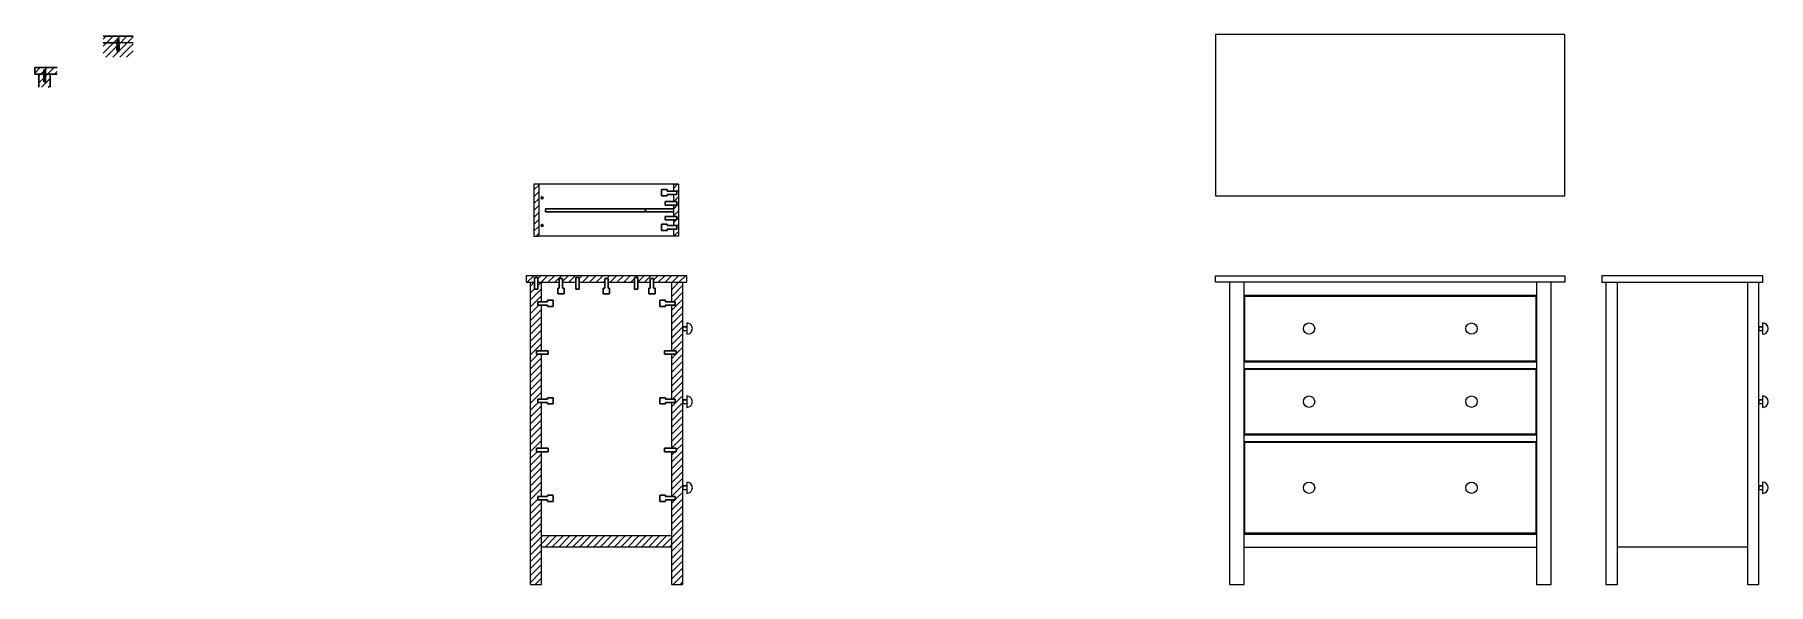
# Model space of a CAD drawing. Header units: inches. Extents: x 28 to 750, y 157 to 731.
# Drawn here: x 28 to 562, y 562 to 731 of the extents above; entities that cross this region are included whole.
import ezdxf

# ---------------------------------------------------------------- set-up
doc = ezdxf.new("R2010")
doc.units = ezdxf.units.IN
doc.header["$MEASUREMENT"] = 0
for name, color, linetype, lineweight in [('A-ANNO-DIMS', 3, 'Continuous', 9), ('A-FURN', 8, 'Continuous', 15), ('A-WALL-FULL', 7, 'Continuous', 18), ('Arredi', 3, 'Continuous', 30), ('quota', 4, 'Continuous', 5)]:
    doc.layers.add(name, color=color, linetype=linetype, lineweight=lineweight)

msp = doc.modelspace()

# ---------------------------------------------------------------- hatches: boundary and pattern name
at = {"layer": 'quota'}
h = msp.add_hatch(dxfattribs=at)
h.set_pattern_fill('ANSI31', color=256, scale=12)
h.paths.add_polyline_path([(224.04, 576.86), (184.04, 576.86), (184.04, 573.36), (224.04, 573.36)])

# ---------------------------------------------------------------- linework, layer by layer
for p, q in [((49.15, 730.64), (58.35, 730.64)), ((49.15, 728.64), (53.52, 728.64)), ((53.98, 728.66), (58.35, 728.64)), ((28.09, 718.95), (28.09, 720.95)), ((28.09, 720.95), (34.99, 720.95)), ((30.86, 718.95), (28.09, 718.95)), ((29.34, 718.95), (29.34, 714.95)), ((34.99, 718.95), (31.41, 718.95)), ((32.84, 718.95), (32.84, 714.95))]:
    msp.add_line(p, q)
at = {"layer": 'A-ANNO-DIMS'}
for p, q in [((49.15, 728.64), (49.15, 728.64)), ((224.74, 685.11), (226.24, 685.11)), ((226.24, 685.11), (226.24, 669.11)), ((224.74, 678.66), (224.74, 677.51))]:
    msp.add_line(p, q, dxfattribs=at)
at = {"layer": 'A-FURN'}
for p, q in [((559.88, 656.86), (510.38, 656.86)), ((510.38, 656.86), (510.38, 654.86)), ((559.88, 654.86), (559.88, 656.86)), ((400.26, 650.86), (490.26, 650.86)), ((510.38, 654.86), (559.88, 654.86)), ((559.83, 641.16), (558.63, 641.16)), ((558.63, 641.16), (558.63, 640.06)), ((558.83, 641.16), (559.83, 641.16)), ((559.83, 642.36), (559.83, 638.86)), ((559.83, 642.36), (559.83, 640.61)), ((558.63, 640.06), (559.83, 640.06)), ((558.83, 640.06), (559.83, 640.06)), ((400.26, 630.36), (490.26, 630.36)), ((400.26, 628.36), (490.26, 628.36)), ((559.83, 619.86), (559.83, 616.36)), ((559.83, 618.66), (558.63, 618.66)), ((558.63, 618.66), (558.63, 617.56)), ((558.63, 617.56), (559.83, 617.56)), ((558.83, 618.66), (559.83, 618.66)), ((558.83, 618.66), (559.83, 618.66)), ((558.83, 617.56), (559.83, 617.56)), ((558.83, 617.56), (559.83, 617.56)), ((400.26, 607.86), (490.26, 607.86)), ((400.26, 605.86), (490.26, 605.86)), ((559.83, 593.36), (559.83, 589.86)), ((559.83, 592.16), (558.63, 592.16)), ((558.63, 592.16), (558.63, 591.06)), ((558.63, 591.06), (559.83, 591.06)), ((558.83, 592.16), (559.83, 592.16)), ((558.83, 592.16), (559.83, 592.16)), ((558.83, 591.06), (559.83, 591.06)), ((558.83, 591.06), (559.83, 591.06)), ((400.26, 577.36), (490.26, 577.36)), ((400.26, 573.36), (490.26, 573.36)), ((555.13, 573.36), (515.13, 573.36))]:
    msp.add_line(p, q, dxfattribs=at)
for points in [[(391.51, 681.51), (499.01, 681.51), (499.01, 731.11), (391.51, 731.11), (391.51, 681.51)], [(391.51, 656.86), (499.01, 656.86), (499.01, 654.86), (391.51, 654.86), (391.51, 656.86)], [(395.76, 654.86), (395.76, 561.86), (400.26, 561.86), (400.26, 654.86)], [(490.26, 654.86), (490.26, 561.86), (494.76, 561.86), (494.76, 654.86)], [(511.63, 654.86), (511.63, 561.86), (515.13, 561.86), (515.13, 654.86)], [(555.13, 654.86), (555.13, 561.86), (558.63, 561.86), (558.63, 654.86)], [(400.51, 650.61), (490.01, 650.61), (490.01, 630.61), (400.51, 630.61), (400.51, 650.61)], [(400.51, 628.11), (490.01, 628.11), (490.01, 608.11), (400.51, 608.11), (400.51, 628.11)], [(400.51, 605.61), (490.01, 605.61), (490.01, 577.61), (400.51, 577.61), (400.51, 605.61)]]:
    msp.add_lwpolyline(points, dxfattribs=at)
for centre in [(420.26, 640.61), (470.26, 640.61), (420.26, 618.11), (470.26, 618.11), (420.26, 591.61), (470.26, 591.61)]:
    msp.add_circle(centre, 1.75, dxfattribs=at)
for centre in [(559.83, 640.61), (559.83, 618.11), (559.83, 591.61)]:
    msp.add_arc(centre, 1.75, 270, 90, dxfattribs=at)
at = {"layer": 'A-WALL-FULL'}
for p, q in [((183.24, 685.11), (181.74, 685.11)), ((181.74, 685.11), (181.74, 669.11)), ((226.24, 685.11), (183.24, 685.11)), ((183.24, 685.11), (183.24, 669.11)), ((224.74, 682.96), (224.74, 685.11)), ((226.24, 685.11), (226.24, 669.11)), ((224.74, 679.71), (224.74, 681.92)), ((224.74, 675.11), (224.74, 678.66)), ((224.74, 672.3), (224.74, 674.06)), ((181.74, 669.11), (183.24, 669.11)), ((224.74, 669.11), (183.24, 669.11)), ((224.74, 669.51), (224.74, 671.26)), ((224.94, 669.51), (224.74, 669.51)), ((224.74, 669.11), (224.74, 669.31)), ((224.74, 669.31), (224.94, 669.31)), ((226.24, 669.11), (224.74, 669.11)), ((224.94, 669.31), (224.94, 669.51)), ((228.74, 641.16), (227.54, 641.16)), ((227.74, 641.16), (228.74, 641.16)), ((228.74, 642.36), (228.74, 638.86)), ((228.74, 642.36), (228.74, 640.61)), ((227.54, 640.06), (228.74, 640.06)), ((227.74, 640.06), (228.74, 640.06)), ((228.74, 619.86), (228.74, 616.36)), ((228.74, 618.66), (227.54, 618.66)), ((227.54, 617.56), (228.74, 617.56)), ((227.74, 618.66), (228.74, 618.66)), ((227.74, 618.66), (228.74, 618.66)), ((227.74, 617.56), (228.74, 617.56)), ((227.74, 617.56), (228.74, 617.56)), ((228.74, 593.36), (228.74, 589.86)), ((228.74, 592.16), (227.54, 592.16)), ((227.54, 591.06), (228.74, 591.06)), ((227.74, 592.16), (228.74, 592.16)), ((227.74, 592.16), (228.74, 592.16)), ((227.74, 591.06), (228.74, 591.06)), ((227.74, 591.06), (228.74, 591.06)), ((184.04, 573.36), (184.04, 576.86)), ((184.04, 576.86), (224.04, 576.86)), ((224.04, 573.36), (184.04, 573.36))]:
    msp.add_line(p, q, dxfattribs=at)
for points in [[(228.79, 656.86), (179.29, 656.86), (179.29, 654.86), (181.89, 654.86)], [(218.56, 654.86), (228.79, 654.86), (228.79, 656.86)], [(180.54, 654.86), (180.54, 561.86), (184.04, 561.86), (184.04, 587.85)], [(182.94, 654.86), (189.51, 654.86)], [(184.04, 648.89), (184.04, 654.86)], [(190.56, 654.86), (194.64, 654.86)], [(195.69, 654.86), (203.51, 654.86)], [(204.56, 654.86), (212.64, 654.86)], [(213.69, 654.86), (217.51, 654.86)], [(224.04, 654.86), (224.04, 648.89)], [(224.04, 587.85), (224.04, 561.86), (227.54, 561.86), (227.54, 654.86)], [(184.04, 633.76), (184.04, 647.85)], [(224.04, 647.85), (224.04, 633.76)], [(184.04, 618.89), (184.04, 632.71)], [(224.04, 632.71), (224.04, 618.89)], [(184.04, 603.76), (184.04, 617.85)], [(224.04, 617.85), (224.04, 603.76)], [(184.04, 588.89), (184.04, 602.71)], [(224.04, 602.71), (224.04, 588.89)]]:
    msp.add_lwpolyline(points, dxfattribs=at)
for centre in [(228.74, 640.61), (228.74, 618.11), (228.74, 591.61)]:
    msp.add_arc(centre, 1.75, 270, 90, dxfattribs=at)
at = {"layer": 'Arredi', "color": 2, "linetype": 'Continuous'}
for p, q in [((53.41, 726.76), (53.41, 727.78)), ((53.41, 727.78), (54.11, 727.78)), ((53.41, 726.3), (53.41, 726.74)), ((54.11, 726.66), (53.41, 726.66)), ((53.41, 726.66), (53.41, 726.63)), ((53.41, 726.63), (54.11, 726.63)), ((54.11, 726.3), (53.41, 726.3)), ((54.11, 725.94), (53.41, 725.94)), ((53.41, 725.94), (53.41, 725.92)), ((53.41, 725.92), (54.11, 725.92)), ((53.46, 727.78), (53.46, 727.78)), ((53.5, 729.72), (53.5, 729.65)), ((53.5, 729.46), (53.5, 729.39)), ((53.5, 729.19), (53.5, 729.11)), ((53.5, 728.92), (53.5, 728.85)), ((53.5, 728.63), (53.5, 728.55)), ((53.5, 728.37), (53.5, 728.3)), ((53.5, 728.13), (53.5, 728.06)), ((53.5, 727.83), (53.5, 727.78)), ((53.52, 729.47), (53.52, 729.67)), ((53.52, 729.2), (53.52, 729.41)), ((53.52, 728.94), (53.52, 729.13)), ((53.52, 728.65), (53.52, 728.87)), ((53.52, 728.39), (53.52, 728.58)), ((53.52, 728.15), (53.52, 728.32)), ((53.52, 727.86), (53.52, 728.08)), ((53.96, 727.78), (53.52, 727.78)), ((53.52, 727.78), (53.52, 727.78)), ((53.75, 730.06), (53.57, 729.77)), ((53.6, 726.3), (53.89, 726.3)), ((53.6, 725.94), (53.6, 726.3)), ((53.89, 725.94), (53.6, 725.94)), ((53.85, 727.78), (53.63, 727.78)), ((53.63, 727.78), (53.63, 726.92)), ((53.63, 726.92), (53.85, 726.92)), ((53.89, 729.81), (53.75, 730.06)), ((53.85, 726.92), (53.85, 727.78)), ((53.89, 726.3), (53.89, 725.94)), ((53.96, 729.68), (53.92, 729.76)), ((53.96, 729.68), (53.96, 729.52)), ((53.96, 729.48), (53.96, 729.29)), ((53.96, 729.24), (53.96, 729.02)), ((53.96, 728.97), (53.96, 728.78)), ((53.96, 728.73), (53.96, 728.5)), ((53.96, 728.46), (53.96, 728.27)), ((53.96, 728.22), (53.96, 728.01)), ((53.96, 727.96), (53.96, 727.78)), ((53.98, 729.79), (53.98, 729.74)), ((53.98, 729.51), (53.98, 729.47)), ((53.98, 729.28), (53.98, 729.24)), ((53.98, 729.01), (53.98, 728.96)), ((53.98, 728.77), (53.98, 728.72)), ((53.98, 728.5), (53.98, 728.45)), ((53.98, 728.26), (53.98, 728.21)), ((53.98, 728.01), (53.98, 727.96)), ((54.11, 727.78), (54.11, 726.76)), ((54.11, 726.74), (54.11, 726.3)), ((54.11, 726.63), (54.11, 726.66)), ((54.11, 725.92), (54.11, 725.94))]:
    msp.add_line(p, q, dxfattribs=at)
at = {"layer": 'Arredi', "color": 2}
for p, q in [((30.86, 720.31), (30.86, 716.63)), ((31.41, 720.31), (30.86, 720.31)), ((30.86, 720.31), (30.86, 716.63)), ((30.98, 720.31), (30.98, 716.63)), ((31.08, 720.31), (31.08, 716.63)), ((31.17, 720.31), (31.17, 716.63)), ((31.27, 720.31), (31.27, 716.63)), ((31.41, 720.31), (31.41, 716.63)), ((31.41, 716.63), (31.41, 720.31)), ((30.86, 716.63), (31.41, 716.63)), ((222.75, 683.4), (221.03, 683.4)), ((221.03, 683.4), (221.03, 682.27)), ((222.75, 682.96), (222.75, 683.4)), ((225.74, 682.96), (222.75, 682.96)), ((225.74, 682.96), (225.74, 681.92)), ((225.74, 682.96), (225.74, 682.78)), ((221.03, 681.48), (221.03, 682.61)), ((222.75, 681.48), (221.03, 681.48)), ((222.14, 678.66), (222.14, 679.71)), ((222.14, 679.71), (225.74, 679.71)), ((225.73, 678.66), (222.14, 678.66)), ((225.74, 681.92), (222.75, 681.92)), ((222.75, 681.92), (222.75, 681.48)), ((225.74, 679.71), (225.73, 678.66)), ((185.24, 677.51), (224.74, 677.51)), ((185.24, 677.51), (185.24, 676.51)), ((185.24, 676.51), (224.74, 676.51)), ((222.75, 672.74), (221.03, 672.74)), ((221.03, 672.74), (221.03, 671.61)), ((222.14, 674.06), (222.14, 675.11)), ((222.14, 675.11), (225.74, 675.11)), ((225.73, 674.06), (222.14, 674.06)), ((222.75, 672.3), (222.75, 672.74)), ((225.74, 672.3), (222.75, 672.3)), ((225.74, 675.11), (225.73, 674.06)), ((225.74, 672.3), (225.74, 671.26)), ((225.74, 672.3), (225.74, 672.12)), ((221.03, 670.82), (221.03, 671.95)), ((222.75, 670.82), (221.03, 670.82)), ((225.74, 671.26), (222.75, 671.26)), ((222.75, 671.26), (222.75, 670.82)), ((181.89, 652.77), (181.89, 656.36)), ((181.89, 656.36), (182.94, 656.36)), ((182.94, 656.36), (182.94, 652.76)), ((194.64, 652.77), (194.64, 656.36)), ((194.64, 656.36), (195.69, 656.36)), ((195.69, 656.36), (195.69, 652.76)), ((212.64, 652.76), (212.64, 656.36)), ((212.64, 656.36), (213.69, 656.36)), ((213.69, 656.36), (213.69, 652.76)), ((182.94, 652.76), (181.89, 652.77)), ((189.51, 653.03), (189.08, 653.03)), ((189.08, 653.03), (189.08, 651.31)), ((189.08, 651.31), (190.21, 651.31)), ((189.51, 656.01), (190.56, 656.01)), ((189.51, 656.01), (189.51, 653.03)), ((189.51, 656.01), (189.69, 656.01)), ((191, 651.31), (189.86, 651.31)), ((190.56, 656.01), (190.56, 653.03)), ((190.56, 653.03), (191, 653.03)), ((191, 653.03), (191, 651.31)), ((195.69, 652.76), (194.64, 652.77)), ((203.51, 653.03), (203.08, 653.03)), ((203.08, 653.03), (203.08, 651.3)), ((203.08, 651.3), (204.21, 651.3)), ((203.51, 656.01), (204.56, 656.01)), ((203.51, 656.01), (203.51, 653.03)), ((203.51, 656.01), (203.69, 656.01)), ((205, 651.3), (203.86, 651.3)), ((204.56, 656.01), (204.56, 653.03)), ((204.56, 653.03), (205, 653.03)), ((205, 653.03), (205, 651.3)), ((213.69, 652.76), (212.64, 652.76)), ((217.51, 653.03), (217.08, 653.03)), ((217.08, 653.03), (217.08, 651.31)), ((217.08, 651.31), (218.21, 651.31)), ((217.51, 656.01), (218.56, 656.01)), ((217.51, 656.01), (217.51, 653.03)), ((217.51, 656.01), (217.69, 656.01)), ((219, 651.31), (217.86, 651.31)), ((218.56, 656.01), (218.56, 653.03)), ((218.56, 653.03), (219, 653.03)), ((219, 653.03), (219, 651.31)), ((182.89, 648.89), (182.89, 647.85)), ((182.89, 648.89), (185.87, 648.89)), ((182.89, 648.89), (182.89, 648.71)), ((182.89, 647.85), (185.87, 647.85)), ((185.87, 648.89), (185.87, 649.33)), ((185.87, 649.33), (187.6, 649.33)), ((185.87, 647.85), (185.87, 647.41)), ((185.87, 647.41), (187.6, 647.41)), ((187.6, 649.33), (187.6, 648.2)), ((187.6, 647.41), (187.6, 648.54)), ((222.21, 649.33), (220.49, 649.33)), ((220.49, 649.33), (220.49, 648.2)), ((220.49, 647.41), (220.49, 648.54)), ((222.21, 647.41), (220.49, 647.41)), ((222.21, 648.89), (222.21, 649.33)), ((225.19, 648.89), (222.21, 648.89)), ((225.19, 647.85), (222.21, 647.85)), ((222.21, 647.85), (222.21, 647.41)), ((225.19, 648.89), (225.19, 647.85)), ((225.19, 648.89), (225.19, 648.71)), ((182.55, 632.71), (182.55, 633.76)), ((182.55, 633.76), (186.15, 633.76)), ((186.14, 632.71), (182.55, 632.71)), ((186.15, 633.76), (186.14, 632.71)), ((221.94, 632.71), (221.94, 633.76)), ((221.94, 633.76), (225.54, 633.76)), ((225.54, 632.71), (221.94, 632.71)), ((225.54, 633.76), (225.54, 632.71)), ((182.89, 618.89), (182.89, 617.85)), ((182.89, 618.89), (182.89, 618.71)), ((182.89, 618.89), (185.87, 618.89)), ((185.87, 618.89), (185.87, 619.33)), ((185.87, 619.33), (187.6, 619.33)), ((187.6, 619.33), (187.6, 618.2)), ((222.21, 619.33), (220.49, 619.33)), ((220.49, 619.33), (220.49, 618.2)), ((222.21, 618.89), (222.21, 619.33)), ((225.19, 618.89), (222.21, 618.89)), ((225.19, 618.89), (225.19, 617.85)), ((225.19, 618.89), (225.19, 618.71)), ((182.89, 617.85), (185.87, 617.85)), ((185.87, 617.85), (185.87, 617.41)), ((185.87, 617.41), (187.6, 617.41)), ((187.6, 617.41), (187.6, 618.54)), ((220.49, 617.41), (220.49, 618.54)), ((222.21, 617.41), (220.49, 617.41)), ((225.19, 617.85), (222.21, 617.85)), ((222.21, 617.85), (222.21, 617.41)), ((182.55, 602.71), (182.55, 603.76)), ((182.55, 603.76), (186.15, 603.76)), ((186.15, 603.76), (186.14, 602.71)), ((221.94, 602.71), (221.94, 603.76)), ((221.94, 603.76), (225.54, 603.76)), ((225.54, 603.76), (225.54, 602.71)), ((186.14, 602.71), (182.55, 602.71)), ((225.54, 602.71), (221.94, 602.71)), ((182.89, 588.89), (182.89, 587.85)), ((182.89, 588.89), (185.87, 588.89)), ((182.89, 588.89), (182.89, 588.71)), ((182.89, 587.85), (185.87, 587.85)), ((185.87, 588.89), (185.87, 589.33)), ((185.87, 589.33), (187.6, 589.33)), ((185.87, 587.85), (185.87, 587.41)), ((185.87, 587.41), (187.6, 587.41)), ((187.6, 589.33), (187.6, 588.2)), ((187.6, 587.41), (187.6, 588.54)), ((222.21, 589.33), (220.49, 589.33)), ((220.49, 589.33), (220.49, 588.2)), ((220.49, 587.41), (220.49, 588.54)), ((222.21, 587.41), (220.49, 587.41)), ((222.21, 588.89), (222.21, 589.33)), ((225.19, 588.89), (222.21, 588.89)), ((225.19, 587.85), (222.21, 587.85)), ((222.21, 587.85), (222.21, 587.41)), ((225.19, 588.89), (225.19, 587.85)), ((225.19, 588.89), (225.19, 588.71))]:
    msp.add_line(p, q, dxfattribs=at)
at = {"layer": 'Arredi'}
for p, q in [((227.54, 641.16), (227.54, 640.06)), ((227.54, 618.66), (227.54, 617.56)), ((227.54, 592.16), (227.54, 591.06))]:
    msp.add_line(p, q, dxfattribs=at)
at = {"layer": 'Arredi', "color": 2}
for centre, radius in [((184.24, 680.86), 0.3), ((184.24, 672.36), 0.3), ((216.09, 677.01), 0.15)]:
    msp.add_circle(centre, radius, dxfattribs=at)
at = {"layer": 'Arredi', "color": 2, "linetype": 'Continuous'}
for centre, start, end in [((53.8, 729.31), 69.5037, 126.0012), ((53.82, 729.25), 72.1845, 129.1977), ((53.79, 729.04), 68.2339, 124.5505), ((53.81, 728.98), 70.9361, 127.6855), ((53.83, 728.79), 72.812, 129.9741), ((53.85, 728.74), 75.4447, 133.3644), ((53.82, 728.52), 71.568, 128.4456), ((53.84, 728.47), 74.2176, 131.7564), ((53.87, 728.27), 76.9818, 135.4542), ((53.89, 728.22), 79.5682, 139.1903), ((53.85, 728), 75.7631, 133.7901), ((53.88, 727.95), 78.3615, 137.4099), ((53.86, 727.76), 75.9958, 134.1035), ((53.88, 727.71), 78.5918, 137.7443), ((53.89, 727.5), 79.7318, 139.4371), ((53.91, 727.45), 82.2956, 140.2539)]:
    msp.add_arc(centre, 0.514, start, end, dxfattribs=at)
at = {"layer": 'quota', "linetype": 'Continuous'}
for p, q in [((49.15, 729.69), (50.1, 730.64)), ((49.15, 727.56), (52.23, 730.64)), ((49.15, 725.44), (54.35, 730.64)), ((50.02, 724.19), (53.41, 727.58)), ((52.14, 724.19), (53.87, 725.92)), ((53.84, 728.01), (56.47, 730.64)), ((53.89, 725.94), (58.35, 730.4)), ((54.26, 724.19), (58.35, 728.28)), ((56.39, 724.19), (58.35, 726.16)), ((28.09, 719.23), (29.81, 720.95)), ((31.29, 720.31), (31.93, 720.95)), ((32.05, 718.95), (34.05, 720.95)), ((29.34, 718.36), (29.93, 718.95)), ((29.34, 716.24), (30.86, 717.76)), ((29.93, 718.95), (30.86, 719.88)), ((30.17, 714.95), (32.84, 717.62)), ((31.41, 718.3), (32.05, 718.95)), ((32.29, 714.95), (32.84, 715.5)), ((34.17, 718.95), (34.99, 719.77)), ((181.74, 683.32), (183.24, 684.82)), ((224.74, 683.89), (225.95, 685.11)), ((225.74, 682.77), (226.24, 683.27)), ((181.74, 681.2), (183.24, 682.7)), ((181.74, 679.08), (183.24, 680.58)), ((181.74, 676.96), (183.24, 678.46)), ((224.74, 681.77), (224.88, 681.92)), ((224.74, 677.53), (226.24, 679.03)), ((224.79, 679.71), (226.24, 681.15)), ((181.74, 674.84), (183.24, 676.34)), ((181.74, 672.71), (183.24, 674.21)), ((224.74, 675.41), (226.24, 676.91)), ((224.74, 673.29), (225.51, 674.06)), ((225.73, 674.28), (226.24, 674.79)), ((225.74, 672.17), (226.24, 672.67)), ((181.74, 670.59), (183.24, 672.09)), ((182.37, 669.11), (183.24, 669.97)), ((224.74, 671.17), (224.83, 671.26)), ((224.8, 669.11), (226.24, 670.55)), ((179.29, 656.59), (179.57, 656.86)), ((179.69, 654.86), (181.69, 656.86)), ((182.94, 656), (183.81, 656.86)), ((183.93, 654.86), (185.93, 656.86)), ((186.05, 654.86), (188.05, 656.86)), ((188.17, 654.86), (190.17, 656.86)), ((190.56, 655.13), (192.29, 656.86)), ((192.42, 654.86), (194.42, 656.86)), ((195.69, 656.02), (196.54, 656.86)), ((196.66, 654.86), (198.66, 656.86)), ((198.78, 654.86), (200.78, 656.86)), ((200.9, 654.86), (202.9, 656.86)), ((204.17, 656.01), (205.02, 656.86)), ((205.14, 654.86), (207.14, 656.86)), ((207.26, 654.86), (209.26, 656.86)), ((209.39, 654.86), (211.39, 656.86)), ((213, 656.36), (213.51, 656.86)), ((213.69, 654.93), (215.63, 656.86)), ((215.75, 654.86), (217.75, 656.86)), ((218.56, 655.55), (219.87, 656.86)), ((219.99, 654.86), (221.99, 656.86)), ((222.11, 654.86), (224.11, 656.86)), ((224.24, 654.86), (226.24, 656.86)), ((226.36, 654.86), (228.36, 656.86)), ((180.54, 653.6), (181.81, 654.86)), ((180.54, 649.36), (184.04, 652.86)), ((180.54, 651.48), (181.89, 652.83)), ((181.81, 654.86), (181.89, 654.95)), ((182.94, 653.88), (183.93, 654.86)), ((194.54, 654.86), (194.64, 654.97)), ((203.02, 654.86), (203.51, 655.36)), ((211.51, 654.86), (212.64, 656)), ((224.04, 654.67), (224.24, 654.86)), ((224.04, 652.55), (226.36, 654.86)), ((224.04, 650.43), (227.54, 653.93)), ((224.63, 648.89), (227.54, 651.81)), ((228.48, 654.86), (228.79, 655.18)), ((180.54, 647.24), (184.04, 650.74)), ((180.54, 645.11), (183.28, 647.85)), ((180.54, 642.99), (184.04, 646.49)), ((224.04, 646.19), (227.54, 649.69)), ((224.04, 644.07), (227.54, 647.57)), ((180.54, 640.87), (184.04, 644.37)), ((180.54, 638.75), (184.04, 642.25)), ((224.04, 641.94), (227.54, 645.44)), ((224.04, 639.82), (227.54, 643.32)), ((224.04, 637.7), (227.54, 641.2)), ((180.54, 636.63), (184.04, 640.13)), ((180.54, 634.51), (184.04, 638.01)), ((180.54, 632.39), (184.04, 635.89)), ((224.04, 635.58), (227.54, 639.08)), ((224.35, 633.76), (227.54, 636.96)), ((180.54, 630.26), (182.99, 632.71)), ((180.54, 628.14), (184.04, 631.64)), ((184.04, 633.76), (184.04, 633.76)), ((224.04, 629.22), (227.54, 632.72)), ((224.04, 631.34), (225.42, 632.71)), ((224.04, 627.1), (227.54, 630.6)), ((225.54, 632.83), (227.54, 634.84)), ((180.54, 626.02), (184.04, 629.52)), ((180.54, 623.9), (184.04, 627.4)), ((180.54, 621.78), (184.04, 625.28)), ((224.04, 624.97), (227.54, 628.47)), ((224.04, 622.85), (227.54, 626.35)), ((224.04, 620.73), (227.54, 624.23)), ((180.54, 619.66), (184.04, 623.16)), ((180.54, 617.54), (184.04, 621.04)), ((184.02, 618.89), (184.04, 618.92)), ((224.04, 616.49), (227.54, 619.99)), ((224.33, 618.89), (227.54, 622.11)), ((180.54, 615.42), (182.98, 617.85)), ((180.54, 613.29), (184.04, 616.79)), ((180.54, 611.17), (184.04, 614.67)), ((224.04, 614.37), (227.54, 617.87)), ((224.04, 612.25), (227.54, 615.75)), ((224.04, 610.12), (227.54, 613.62)), ((180.54, 609.05), (184.04, 612.55)), ((180.54, 606.93), (184.04, 610.43)), ((180.54, 604.81), (184.04, 608.31)), ((224.04, 608), (227.54, 611.5)), ((224.04, 605.88), (227.54, 609.38)), ((180.54, 602.69), (184.04, 606.19)), ((183.74, 603.76), (184.04, 604.07)), ((224.04, 599.52), (227.54, 603.02)), ((224.05, 603.76), (227.54, 607.26)), ((225.54, 603.13), (227.54, 605.14)), ((180.54, 600.57), (182.69, 602.71)), ((180.54, 598.44), (184.04, 601.94)), ((180.54, 596.32), (184.04, 599.82)), ((180.54, 594.2), (184.04, 597.7)), ((224.04, 601.64), (225.12, 602.71)), ((224.04, 597.4), (227.54, 600.9)), ((224.04, 595.28), (227.54, 598.78)), ((180.54, 592.08), (184.04, 595.58)), ((180.54, 589.96), (184.04, 593.46)), ((224.04, 593.15), (227.54, 596.65)), ((224.04, 591.03), (227.54, 594.53)), ((224.04, 588.91), (227.54, 592.41)), ((180.54, 587.84), (184.04, 591.34)), ((180.54, 585.72), (182.89, 588.07)), ((180.54, 583.6), (184.04, 587.1)), ((183.72, 588.89), (184.04, 589.22)), ((224.04, 584.67), (227.54, 588.17)), ((224.04, 586.79), (225.1, 587.85)), ((225.19, 587.94), (227.54, 590.29)), ((180.54, 581.47), (184.04, 584.97)), ((180.54, 579.35), (184.04, 582.85)), ((224.04, 582.55), (227.54, 586.05)), ((224.04, 580.43), (227.54, 583.93)), ((224.04, 578.31), (227.54, 581.81)), ((180.54, 577.23), (184.04, 580.73)), ((180.54, 575.11), (184.04, 578.61)), ((180.54, 572.99), (184.04, 576.49)), ((224.04, 576.18), (227.54, 579.68)), ((224.04, 574.06), (227.54, 577.56)), ((180.54, 570.87), (184.04, 574.37)), ((180.54, 568.75), (184.04, 572.25)), ((224.04, 571.94), (227.54, 575.44)), ((224.04, 569.82), (227.54, 573.32)), ((224.04, 567.7), (227.54, 571.2)), ((180.54, 566.62), (184.04, 570.12)), ((180.54, 564.5), (184.04, 568)), ((180.54, 562.38), (184.04, 565.88)), ((224.04, 565.58), (227.54, 569.08)), ((224.04, 563.46), (227.54, 566.96)), ((182.15, 561.86), (184.04, 563.76)), ((224.57, 561.86), (227.54, 564.83)), ((226.69, 561.86), (227.54, 562.71))]:
    msp.add_line(p, q, dxfattribs=at)

doc.saveas('drawing.dxf')
